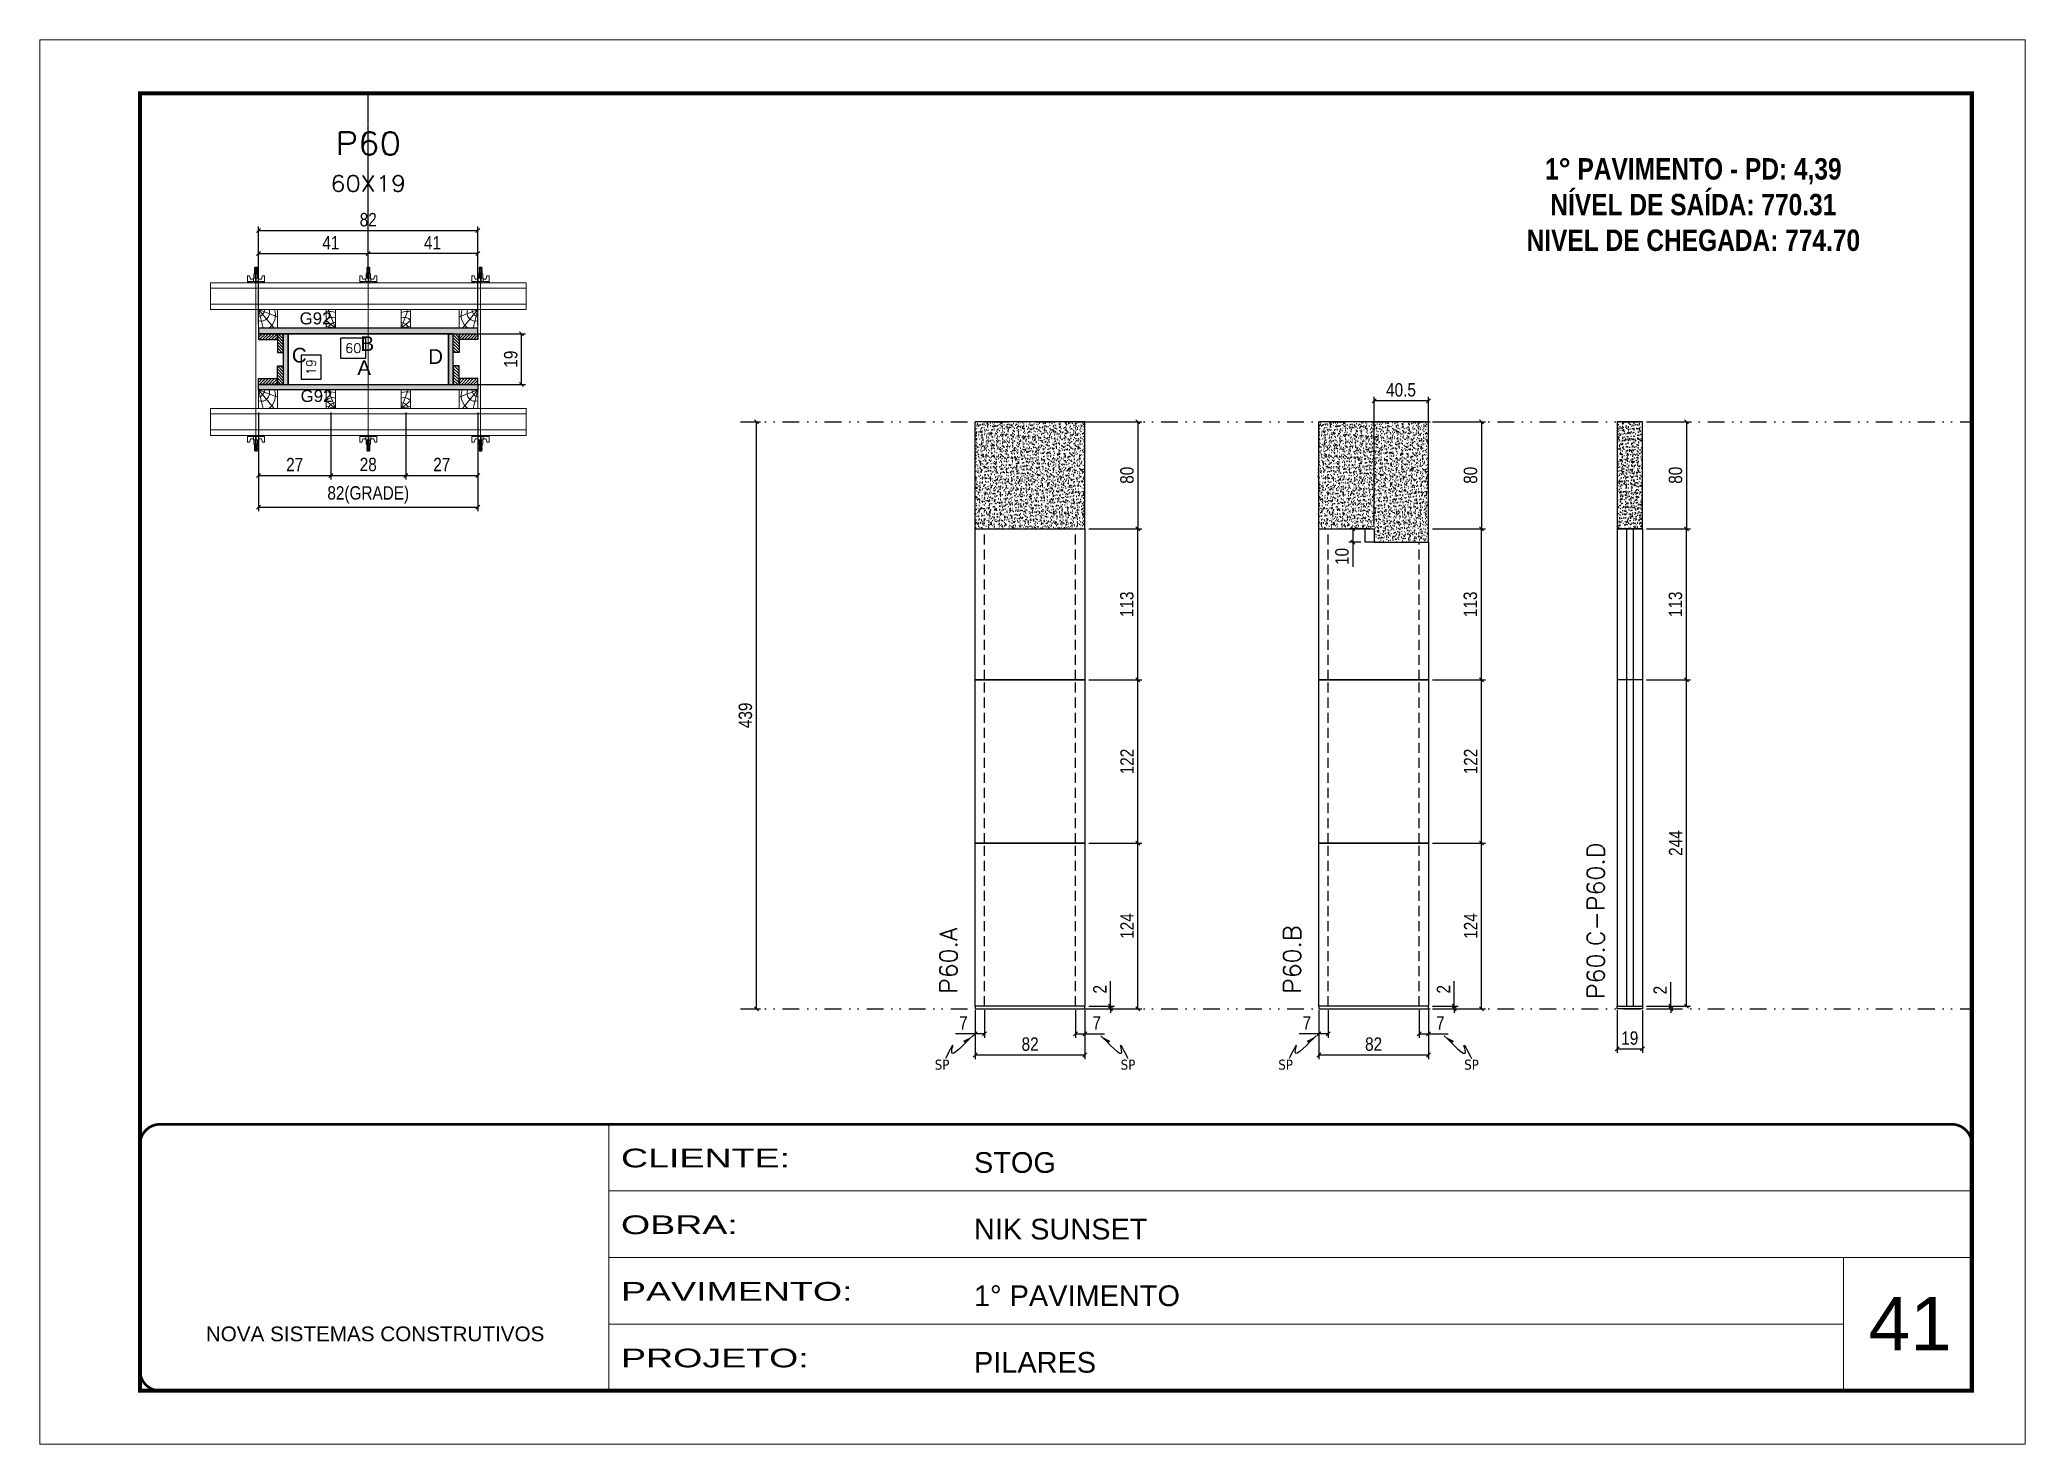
# Model space of a CAD drawing. Header units: millimetres. Extents: x 787 to 8287, y -592 to 17063.
# Drawn here: x 1425 to 2910, y -592 to 458 of the extents above; entities that cross this region are included whole.
import ezdxf
from ezdxf.enums import TextEntityAlignment as Align

# ---------------------------------------------------------------- set-up
doc = ezdxf.new("R2010")
doc.units = ezdxf.units.MM
for name, pattern in [('CONTINUO', [0]), ('DASHED', [0.75, 0.5, -0.25]), ('DIVIDE2', [0.625, 0.25, -0.125, 0, -0.125, 0, -0.125]), ('HIDDEN', [0.375, 0.25, -0.125])]:
    doc.linetypes.add(name, pattern=pattern)
for name, color, linetype, lineweight in [('CARIMBO', 255, 'Continuous', 9), ('Folhas', 255, 'Continuous', 9), ('Hachura', 251, 'Continuous', 9), ('Madeira', 126, 'Continuous', 18), ('Perfil Metálico', 224, 'Continuous', 18), ('SARRAFO DE PRESSAO', 251, 'DASHED', 9), ('Texto Seção', 7, 'Continuous', 15)]:
    doc.layers.add(name, color=color, linetype=linetype, lineweight=lineweight)
for name, color, linetype in [('CHAPA', 1, 'Continuous'), ('COTA', 241, 'Continuous'), ('Cota Seção (2x)', 241, 'Continuous'), ('MEIO_PONT', 93, 'Continuous'), ('NOMENCLATURA', 7, 'Continuous'), ('Nível', 160, 'Continuous'), ('Painéis', 200, 'Continuous'), ('SARR_2.2x7', 40, 'Continuous'), ('SARRAFO', 251, 'Continuous'), ('Sarrafo de Pressão', 42, 'HIDDEN'), ('texto', 7, 'Continuous'), ('Texto de Titulo', 7, 'Continuous'), ('Texto Qtd Sarr', 242, 'Continuous'), ('TEXTO_GERAL', 7, 'Continuous')]:
    doc.layers.add(name, color=color, linetype=linetype)
doc.styles.add('ARIAL', font='arial.ttf')
doc.styles.add('COTA TECNICA', font='techl___.ttf', dxfattribs={"height": 10})
doc.styles.add('COTA TECNICA 2X', font='techl___.ttf', dxfattribs={"height": 10})
doc.styles.add('COTA TECNICA-50', font='techl___.ttf', dxfattribs={"height": 10})
doc.styles.add('REGUA-120', font='ROMANS.shx', dxfattribs={"height": 15})
doc.styles.add('ROMANC', font='techb___.ttf', dxfattribs={"height": 2.5})
doc.styles.add('ROMANS', font='romans.shx')
doc.styles.add('SANSSERIF', font='sas_____.pfb')
doc.styles.get("Standard").update_dxf_attribs({"font": 'arial.ttf'})
doc.styles.add('Tecnologia', font='')
doc.styles.get('Tecnologia').set_extended_font_data('Forgotten Futurist')
doc.dimstyles.new('COTA PAINEL-50', dxfattribs={"dimtxt": 10, "dimasz": 3, "dimexe": 3, "dimexo": 3, "dimgap": 3, "dimtad": 1, "dimdec": 1, "dimzin": 12, "dimdsep": 46, "dimtxsty": 'COTA TECNICA-50', "dimblk1": 'OBLIQUE', "dimblk2": 'OBLIQUE', "dimsah": 1, "dimcen": 0.9, "dimclrd": 4, "dimclre": 4, "dimclrt": 240, "dimadec": 1, "dimazin": 3, "dimtfac": 1, "dimtdec": 1, "dimtmove": 0, "dimatfit": 3, "dimfxl": 0, "dimtolj": 1, "dimtzin": 12, "dimarcsym": 0})
doc.dimstyles.new('PAINEL', dxfattribs={"dimtxt": 10, "dimasz": 3, "dimexe": 3, "dimexo": 3, "dimgap": 3, "dimtad": 1, "dimdec": 1, "dimzin": 12, "dimdsep": 46, "dimtxsty": 'COTA TECNICA', "dimblk1": 'OBLIQUE', "dimblk2": 'OBLIQUE', "dimsah": 1, "dimcen": 0.9, "dimclrd": 4, "dimclre": 4, "dimclrt": 240, "dimadec": 1, "dimazin": 3, "dimtfac": 1, "dimtdec": 1, "dimtmove": 0, "dimatfit": 3, "dimfxl": 0, "dimtolj": 1, "dimtzin": 12, "dimarcsym": 0})
doc.dimstyles.new('SECAO PILAR', dxfattribs={"dimtxt": 10, "dimasz": 3, "dimexe": 3, "dimexo": 3, "dimgap": 3, "dimtad": 1, "dimdec": 1, "dimlfac": 0.5, "dimzin": 12, "dimdsep": 46, "dimtxsty": 'COTA TECNICA 2X', "dimblk1": 'OBLIQUE', "dimblk2": 'OBLIQUE', "dimsah": 1, "dimcen": 0.9, "dimclrd": 256, "dimclre": 256, "dimclrt": 256, "dimadec": 1, "dimazin": 3, "dimtfac": 1, "dimtdec": 1, "dimtmove": 0, "dimatfit": 3, "dimfxl": 0, "dimtolj": 1, "dimtzin": 12, "dimarcsym": 0})
doc.dimstyles.new('SECÇÃO 2', dxfattribs={"dimtxt": 7, "dimasz": 6, "dimexe": 0.18, "dimexo": 2, "dimgap": -4, "dimtad": 3, "dimdec": 1, "dimlfac": 0.5, "dimzin": 12, "dimdsep": 46, "dimtxsty": 'ROMANS', "dimblk": 'ARCHTICK', "dimcen": 0.09, "dimse1": 1, "dimse2": 1, "dimsd1": 1, "dimsd2": 1, "dimclrd": 180, "dimclre": 5, "dimclrt": 1, "dimadec": 0, "dimazin": 3, "dimtfac": 1, "dimtdec": 1, "dimtofl": 0, "dimtmove": 0, "dimatfit": 3, "dimldrblk": 'ARCHTICK', "dimfxl": 0, "dimtolj": 1, "dimtzin": 0, "dimarcsym": 0})
doc.dimstyles.get("Standard").update_dxf_attribs({"dimtxt": 0.18, "dimasz": 0.18, "dimexe": 0.18, "dimexo": 0.0625, "dimgap": 0.09, "dimtad": 0, "dimtih": 1, "dimtoh": 1, "dimdec": 4, "dimzin": 0, "dimdsep": 46, "dimtxsty": 'Standard', "dimcen": 0.09, "dimadec": 0, "dimazin": 0, "dimtfac": 1, "dimtdec": 4, "dimtofl": 0, "dimtmove": 0, "dimatfit": 3, "dimfxl": 0, "dimtolj": 1, "dimtzin": 0, "dimarcsym": 0})
pattern_1 = [(225, (-7749.7154, -22690.7715), (1.12253202, -1.12253202), [])]
pattern_2 = [(225, (-7534.7154, -22690.7715), (1.12253202, -1.12253202), [])]
pattern_3 = [(135, (-21156.5717, 9703.5885), (-1.12253202, -1.12253202), [])]
pattern_4 = [(135, (-21176.5717, 9703.5885), (-1.12253202, -1.12253202), [])]

msp = doc.modelspace()

# ---------------------------------------------------------------- texts
at = {"layer": 'CARIMBO', "style": 'ARIAL'}
msp.add_text('41', height=40, dxfattribs=at).set_placement((2793.36, -521.46))
at = {"layer": 'NOMENCLATURA', "color": 2, "insert": (2662.24, 396.53), "char_height": 16, "attachment_point": 2, "style": 'ROMANC'}
msp.add_mtext_dynamic_manual_height_columns('\\P1° PAVIMENTO - PD: 4,39\\PNÍVEL DE SAÍDA: 770.31\\PNIVEL DE CHEGADA: 774.70', width=328.3607, gutter_width=1, heights=[0], dxfattribs=at)
at = {"layer": 'texto', "color": 0, "char_height": 7.5, "attachment_point": 5}
for insert in [(2100.39, -307.88), (2239.41, -307.88), (2357.32, -307.88), (2496.34, -307.88)]:
    msp.add_mtext('{\\fTahoma|b0|i0|c0|p34;\\C4;SP}', dxfattribs=dict(at, insert=insert))
at = {"layer": 'Texto Seção', "char_height": 13, "width": 285.3299, "attachment_point": 7, "rotation": 90, "style": 'REGUA-120'}
for s, insert in [('\\pt52;P60.C-P60.D', (2595.77, -258.79)), ('P60.A', (2111.69, -254.95)), ('P60.B', (2368.63, -254.95))]:
    msp.add_mtext(s, dxfattribs=dict(at, insert=insert))
at = {"layer": 'TEXTO_GERAL', "color": 0, "linetype": 'Continuous', "style": 'SANSSERIF'}
for p in [(1619.88, 250.09), (1620.64, 192.07)]:
    msp.add_text('G92', height=9, dxfattribs=at).set_placement(p, align=Align.MIDDLE_LEFT)
at = {"layer": 'TEXTO_GERAL', "style": 'ARIAL'}
for s, p in [('C', (1619.63, 222.54)), ('B', (1670.5, 231.19)), ('D', (1721.58, 221.53)), ('A', (1668.15, 213.22))]:
    msp.add_text(s, height=11, dxfattribs=at).set_placement(p, align=Align.MIDDLE_CENTER)

# ---------------------------------------------------------------- blocks, each defined once
blk = doc.blocks.new('9999999999')
at = {"color": 30, "linetype": 'CONTINUO'}
for p, q in [((98564.6, 34230.2), (98564.6, 34429.4)), ((98564.6, 34379.6), (99584, 34379.6)), ((98564.6, 34329.8), (99488, 34329.8)), ((99584, 34329.8), (99488, 34329.8)), ((99488, 34329.8), (99488, 34230.2)), ((98564.6, 34280), (99488, 34280))]:
    blk.add_line(p, q, dxfattribs=at)
at = {"color": 30, "linetype": 'CONTINUO', "const_width": 2}
blk.add_lwpolyline([(99584, 34230.2), (99584, 34414.4, 0.414214), (99569, 34429.4), (98229, 34429.4, 0.414214), (98214, 34414.4), (98214, 34245.2, 0.414214), (98229, 34230.2), (99584, 34230.2)], format="xyb", dxfattribs=at)
at = {"layer": 'Folhas'}
blk.add_lwpolyline([(98139, 34190.2), (99624, 34190.2), (99624, 35240.2), (98139, 35240.2)], close=True, dxfattribs=at)
at = {"layer": 'Folhas', "color": 30, "const_width": 3}
blk.add_lwpolyline([(98214, 34230.2), (99584, 34230.2), (99584, 35200.2), (98214, 35200.2)], close=True, dxfattribs=at)
at = {"color": 7, "linetype": 'Continuous', "ltscale": 5, "style": 'ARIAL'}
for s, height, p in [('STOG', 15.48, (98837.7, 34393.1)), ('NIK SUNSET', 15.48, (98837.7, 34343.3)), ('1° PAVIMENTO', 15.483, (98837.7, 34293.5)), ('NOVA SISTEMAS CONSTRUTIVOS', 11.059, (98263.2, 34267.2)), ('PILARES', 15.48, (98837.7, 34243.7))]:
    blk.add_text(s, height=height, dxfattribs=at).set_placement(p)
at = {"layer": 'Folhas', "color": 7, "style": 'Tecnologia', "width": 1.5}
for s, p in [('CLIENTE:', (98573.7, 34397.2)), ('OBRA:', (98573.7, 34347.3)), ('PAVIMENTO:', (98573.7, 34297.5)), ('PROJETO:', (98573.7, 34247.7))]:
    blk.add_text(s, height=14, dxfattribs=at).set_placement(p)
blk = doc.blocks.new('titulo1')
at = {"layer": 'Defpoints', "color": 252, "linetype": 'HIDDEN', "ltscale": 2}
blk.add_line((0, 0), (0, 125), dxfattribs=at)
at = {"layer": 'Defpoints', "style": 'ROMANS', "oblique": 15}
blk.add_attdef('FOLHA', text='', height=10, dxfattribs=at).set_placement((0, 15.6), align=Align.MIDDLE_CENTER)
at = {"layer": 'Texto Qtd Sarr', "color": 3, "style": 'ROMANS', "oblique": 15}
for tag, height, p in [('TITULO', 17, (0, 71.4)), ('SEÇÃO', 12, (0, 41.5))]:
    blk.add_attdef(tag, text='', height=height, dxfattribs=at).set_placement(p, align=Align.MIDDLE_CENTER)
blk = doc.blocks.new('*D347')
at = {"layer": 'Cota Seção (2x)', "color": 180, "lineweight": -2}
for p, q in [((1669.5, 235.3), (1650.5, 235.3)), ((1650.5, 235.3), (1650.5, 220.3)), ((1669.5, 220.3), (1669.5, 235.3)), ((1650.5, 220.3), (1669.5, 220.3))]:
    blk.add_line(p, q, dxfattribs=at)
at = {"layer": 'Defpoints', "color": 0}
for p in [(1731.2, 216.3), (1611.2, 200.6), (1731.2, 200.6)]:
    blk.add_point(p, dxfattribs=at)
at = {"layer": 'Cota Seção (2x)', "color": 1, "insert": (1660, 227.8), "char_height": 7, "attachment_point": 5, "style": 'ROMANS'}
blk.add_mtext('\\A1;60', dxfattribs=at)
blk = doc.blocks.new('_ArchTick')
at = {"color": 0, "linetype": 'ByBlock', "const_width": 0.15}
blk.add_lwpolyline([(-0.5, -0.5), (0.5, 0.5)], dxfattribs=at)
blk = doc.blocks.new('*D348')
at = {"layer": 'Cota Seção (2x)', "color": 180, "lineweight": -2}
for p, q in [((1636, 222.6), (1621, 222.6)), ((1621, 222.6), (1621, 204.6)), ((1636, 204.6), (1636, 222.6)), ((1621, 204.6), (1636, 204.6))]:
    blk.add_line(p, q, dxfattribs=at)
at = {"layer": 'Defpoints', "color": 0}
for p in [(1611.2, 238.6), (1640, 238.6), (1611.2, 200.6)]:
    blk.add_point(p, dxfattribs=at)
at = {"layer": 'Cota Seção (2x)', "color": 1, "insert": (1628.5, 213.6), "char_height": 7, "attachment_point": 5, "rotation": 90, "style": 'ROMANS'}
blk.add_mtext('\\A1;19', dxfattribs=at)
blk = doc.blocks.new('_Oblique')
at = {"color": 0, "linetype": 'ByBlock', "lineweight": -2}
blk.add_line((-0.5, -0.5), (0.5, 0.5), dxfattribs=at)
blk = doc.blocks.new('*D1251')
at = {"layer": 'Cota Seção (2x)', "lineweight": -2}
for p, q in [((1737.8, 238.6), (1788.9, 238.6)), ((1785.9, 200.6), (1785.9, 238.6)), ((1737.8, 200.6), (1788.9, 200.6))]:
    blk.add_line(p, q, dxfattribs=at)
at = {"layer": 'Defpoints', "color": 0}
for p in [(1734.8, 238.6), (1785.9, 238.6), (1734.8, 200.6)]:
    blk.add_point(p, dxfattribs=at)
at = {"layer": 'Cota Seção (2x)', "lineweight": -2, "xscale": 3, "yscale": 3, "zscale": 3}
for p, rotation in [((1785.9, 238.6), 90), ((1785.9, 200.6), 270)]:
    blk.add_blockref('_Oblique', p, dxfattribs=dict(at, rotation=rotation))
at = {"layer": 'Cota Seção (2x)', "insert": (1777.8, 219.6), "char_height": 10, "attachment_point": 5, "rotation": 90, "style": 'COTA TECNICA 2X'}
blk.add_mtext('\\A1;19', dxfattribs=at)
blk = doc.blocks.new('*D315')
at = {"layer": 'Cota Seção (2x)', "lineweight": -2}
for p, q in [((1589.2, 179.6), (1589.2, 105.9)), ((1753.2, 179.6), (1753.2, 105.9)), ((1589.2, 108.9), (1753.2, 108.9))]:
    blk.add_line(p, q, dxfattribs=at)
at = {"layer": 'Defpoints', "color": 0}
for p in [(1589.2, 182.6), (1753.2, 182.6), (1753.2, 108.9)]:
    blk.add_point(p, dxfattribs=at)
at = {"layer": 'Cota Seção (2x)', "lineweight": -2, "xscale": 3, "yscale": 3, "zscale": 3, "rotation": 180}
blk.add_blockref('_Oblique', (1589.2, 108.9), dxfattribs=at)
at = {"layer": 'Cota Seção (2x)', "lineweight": -2, "xscale": 3, "yscale": 3, "zscale": 3}
blk.add_blockref('_Oblique', (1753.2, 108.9), dxfattribs=at)
at = {"layer": 'Cota Seção (2x)', "insert": (1671.2, 118.1), "char_height": 10, "attachment_point": 5, "style": 'COTA TECNICA 2X'}
blk.add_mtext('\\A1;82(GRADE)', dxfattribs=at)
blk = doc.blocks.new('*D316')
at = {"layer": 'Cota Seção (2x)', "lineweight": -2}
for p, q in [((1699.2, 179.6), (1699.2, 129.7)), ((1753.2, 179.6), (1753.2, 129.7)), ((1699.2, 132.7), (1753.2, 132.7))]:
    blk.add_line(p, q, dxfattribs=at)
at = {"layer": 'Defpoints', "color": 0}
for p in [(1699.2, 182.6), (1753.2, 182.6), (1753.2, 132.7)]:
    blk.add_point(p, dxfattribs=at)
at = {"layer": 'Cota Seção (2x)', "lineweight": -2, "xscale": 3, "yscale": 3, "zscale": 3, "rotation": 180}
blk.add_blockref('_Oblique', (1699.2, 132.7), dxfattribs=at)
at = {"layer": 'Cota Seção (2x)', "lineweight": -2, "xscale": 3, "yscale": 3, "zscale": 3}
blk.add_blockref('_Oblique', (1753.2, 132.7), dxfattribs=at)
at = {"layer": 'Cota Seção (2x)', "insert": (1726.2, 140.8), "char_height": 10, "attachment_point": 5, "style": 'COTA TECNICA 2X'}
blk.add_mtext('\\A1;27', dxfattribs=at)
blk = doc.blocks.new('*D317')
at = {"layer": 'Cota Seção (2x)', "lineweight": -2}
for p, q in [((1589.2, 179.6), (1589.2, 129.7)), ((1643.2, 179.6), (1643.2, 129.7)), ((1589.2, 132.7), (1643.2, 132.7))]:
    blk.add_line(p, q, dxfattribs=at)
at = {"layer": 'Defpoints', "color": 0}
for p in [(1589.2, 182.6), (1643.2, 182.6), (1643.2, 132.7)]:
    blk.add_point(p, dxfattribs=at)
at = {"layer": 'Cota Seção (2x)', "lineweight": -2, "xscale": 3, "yscale": 3, "zscale": 3, "rotation": 180}
blk.add_blockref('_Oblique', (1589.2, 132.7), dxfattribs=at)
at = {"layer": 'Cota Seção (2x)', "lineweight": -2, "xscale": 3, "yscale": 3, "zscale": 3}
blk.add_blockref('_Oblique', (1643.2, 132.7), dxfattribs=at)
at = {"layer": 'Cota Seção (2x)', "insert": (1616.2, 140.8), "char_height": 10, "attachment_point": 5, "style": 'COTA TECNICA 2X'}
blk.add_mtext('\\A1;27', dxfattribs=at)
blk = doc.blocks.new('*D318')
at = {"layer": 'Cota Seção (2x)', "lineweight": -2}
for p, q in [((1643.2, 179.6), (1643.2, 129.7)), ((1699.2, 179.6), (1699.2, 129.7)), ((1643.2, 132.7), (1699.2, 132.7))]:
    blk.add_line(p, q, dxfattribs=at)
at = {"layer": 'Defpoints', "color": 0}
for p in [(1643.2, 182.6), (1699.2, 182.6), (1699.2, 132.7)]:
    blk.add_point(p, dxfattribs=at)
at = {"layer": 'Cota Seção (2x)', "lineweight": -2, "xscale": 3, "yscale": 3, "zscale": 3, "rotation": 180}
blk.add_blockref('_Oblique', (1643.2, 132.7), dxfattribs=at)
at = {"layer": 'Cota Seção (2x)', "lineweight": -2, "xscale": 3, "yscale": 3, "zscale": 3}
blk.add_blockref('_Oblique', (1699.2, 132.7), dxfattribs=at)
at = {"layer": 'Cota Seção (2x)', "insert": (1671.2, 140.8), "char_height": 10, "attachment_point": 5, "style": 'COTA TECNICA 2X'}
blk.add_mtext('\\A1;28', dxfattribs=at)
blk = doc.blocks.new('*D319')
at = {"layer": 'Cota Seção (2x)', "lineweight": -2}
for p, q in [((1589.2, 245.6), (1589.2, 318.7)), ((1589.2, 315.7), (1753.2, 315.7)), ((1753.2, 245.6), (1753.2, 318.7))]:
    blk.add_line(p, q, dxfattribs=at)
at = {"layer": 'Defpoints', "color": 0}
for p in [(1753.2, 315.7), (1589.2, 242.6), (1753.2, 242.6)]:
    blk.add_point(p, dxfattribs=at)
at = {"layer": 'Cota Seção (2x)', "lineweight": -2, "xscale": 3, "yscale": 3, "zscale": 3, "rotation": 180}
blk.add_blockref('_Oblique', (1589.2, 315.7), dxfattribs=at)
at = {"layer": 'Cota Seção (2x)', "lineweight": -2, "xscale": 3, "yscale": 3, "zscale": 3}
blk.add_blockref('_Oblique', (1753.2, 315.7), dxfattribs=at)
at = {"layer": 'Cota Seção (2x)', "insert": (1671.2, 323.8), "char_height": 10, "attachment_point": 5, "style": 'COTA TECNICA 2X'}
blk.add_mtext('\\A1;82', dxfattribs=at)
blk = doc.blocks.new('*D320')
at = {"layer": 'Cota Seção (2x)', "lineweight": -2}
for p, q in [((1589.2, 279.6), (1589.2, 301.5)), ((1589.2, 298.5), (1671.2, 298.5)), ((1671.2, 279.6), (1671.2, 301.5))]:
    blk.add_line(p, q, dxfattribs=at)
at = {"layer": 'Defpoints', "color": 0}
for p in [(1671.2, 298.5), (1589.2, 276.6), (1671.2, 276.6)]:
    blk.add_point(p, dxfattribs=at)
at = {"layer": 'Cota Seção (2x)', "lineweight": -2, "xscale": 3, "yscale": 3, "zscale": 3, "rotation": 180}
blk.add_blockref('_Oblique', (1589.2, 298.5), dxfattribs=at)
at = {"layer": 'Cota Seção (2x)', "lineweight": -2, "xscale": 3, "yscale": 3, "zscale": 3}
blk.add_blockref('_Oblique', (1671.2, 298.5), dxfattribs=at)
at = {"layer": 'Cota Seção (2x)', "insert": (1643.2, 306.6), "char_height": 10, "attachment_point": 5, "style": 'COTA TECNICA 2X'}
blk.add_mtext('\\A1;41', dxfattribs=at)
blk = doc.blocks.new('*D321')
at = {"layer": 'Cota Seção (2x)', "lineweight": -2}
for p, q in [((1671.2, 279.6), (1671.2, 301.5)), ((1753.2, 298.5), (1671.2, 298.5)), ((1753.2, 279.6), (1753.2, 301.5))]:
    blk.add_line(p, q, dxfattribs=at)
at = {"layer": 'Defpoints', "color": 0}
for p in [(1671.2, 298.5), (1671.2, 276.6), (1753.2, 276.6)]:
    blk.add_point(p, dxfattribs=at)
at = {"layer": 'Cota Seção (2x)', "lineweight": -2, "xscale": 3, "yscale": 3, "zscale": 3, "rotation": 180}
blk.add_blockref('_Oblique', (1671.2, 298.5), dxfattribs=at)
at = {"layer": 'Cota Seção (2x)', "lineweight": -2, "xscale": 3, "yscale": 3, "zscale": 3}
blk.add_blockref('_Oblique', (1753.2, 298.5), dxfattribs=at)
at = {"layer": 'Cota Seção (2x)', "insert": (1719.2, 306.6), "char_height": 10, "attachment_point": 5, "style": 'COTA TECNICA 2X'}
blk.add_mtext('\\A1;41', dxfattribs=at)
blk = doc.blocks.new('C')
at = {"layer": 'Hachura', "color": 0}
for p, q in [((0, 3.22), (0, -3.22)), ((0.45, 3.22), (0, 3.22)), ((0.46, 3.16), (0, 3.16)), ((0.46, 3.05), (0, 3.05)), ((0.46, 2.88), (0, 2.88)), ((0, 2.75), (0, -1.16)), ((0.46, 2.65), (0, 2.65)), ((0.46, 2.23), (0, 2.23)), ((0.46, 1.51), (0, 1.51)), ((0.39, 0.49), (0.17, 0.49)), ((0.45, -3.23), (0.45, 3.22)), ((0.45, 3.22), (2.58, 3.22)), ((1.74, 0.97), (0.45, 0.97)), ((1.45, 0.1), (0.45, 0.1)), ((1.35, 1.94), (1.35, 0.96)), ((2.58, 2.39), (1.47, 2.09)), ((1.74, -0.97), (1.74, 0.97)), ((1.74, 0.97), (1.74, 0.84)), ((1.74, 0.97), (1.74, 0.84)), ((1.74, 0.84), (3.35, 0.84)), ((3.35, 0.45), (1.74, 0.45)), ((2.58, 3.22), (2.58, 2.39)), ((3.32, 0.84), (3.32, -0.84)), ((3.35, 0.84), (3.35, -0.84)), ((3.68, 0.45), (3.35, 0.45)), ((3.84, -0.52), (3.35, 0.45)), ((3.35, 0.06), (3.67, -0.57)), ((3.68, 0.45), (4.16, -0.52)), ((3.72, 0.5), (4.25, -0.57)), ((4.37, -0.55), (3.83, 0.53)), ((4.15, 0.45), (3.93, 0.45)), ((4.42, -0.52), (3.93, 0.45)), ((4.15, 0.45), (4.26, 0.45)), ((4.26, 0.45), (4.74, -0.52)), ((4.3, 0.5), (4.83, -0.57)), ((4.95, -0.55), (4.41, 0.53)), ((4.51, 0.45), (4.84, 0.45)), ((5, -0.52), (4.51, 0.45)), ((4.84, 0.45), (5.32, -0.52)), ((4.88, 0.5), (5.41, -0.57)), ((5.53, -0.55), (4.99, 0.53)), ((5.58, -0.52), (5.09, 0.45)), ((5.42, 0.45), (5.09, 0.45)), ((5.58, -0.52), (5.09, 0.45)), ((5.42, 0.45), (5.74, -0.19)), ((5.46, 0.5), (5.74, -0.07)), ((5.74, 0.19), (5.57, 0.53)), ((5.74, 0.32), (5.68, 0.45)), ((5.68, 0.45), (5.74, 0.45)), ((5.74, 0.45), (5.9, 0.29)), ((5.74, 0.45), (5.74, -0.52)), ((5.9, -0.36), (5.9, 0.29)), ((0.45, 0), (0, 0)), ((0.46, -1.52), (0, -1.52)), ((0.46, -2.23), (0, -2.23)), ((0.46, -2.65), (0, -2.65)), ((0.46, -2.88), (0, -2.88)), ((0.46, -3.05), (0, -3.05)), ((0.46, -3.16), (0, -3.16)), ((0, -3.22), (2.57, -3.22)), ((0.08, -0.48), (0.29, -0.48)), ((0.29, -0.48), (0.4, -0.48)), ((0.45, 0), (0.45, -0.97)), ((0.45, -0.16), (1.45, -0.16)), ((0.45, -0.65), (0.45, -0.32)), ((0.45, -3.23), (0.45, -0.65)), ((0.45, -0.97), (1.74, -0.97)), ((1.35, -1.94), (1.35, -0.97)), ((2.58, -2.39), (1.47, -2.1)), ((3.35, -0.32), (1.74, -0.32)), ((3.35, -0.84), (1.74, -0.84)), ((2.58, -3.23), (2.58, -2.39)), ((3.35, -0.07), (3.58, -0.52)), ((3.35, -0.52), (3.58, -0.52)), ((3.84, -0.52), (4.16, -0.52)), ((4.42, -0.52), (4.74, -0.52)), ((4.63, -0.52), (4.74, -0.52)), ((5, -0.52), (5.32, -0.52)), ((5.58, -0.52), (5.74, -0.52)), ((5.74, -0.52), (5.9, -0.36)), ((5.74, -0.52), (5.74, -0.52))]:
    blk.add_line(p, q, dxfattribs=at)
for centre, radius, start, end in [((1.52, 1.94), 0.161, 104.74356, 180), ((1.44, -0.03), 0.129, 272.69497, 87.30503), ((3.81, 0.39), 0.143, 25.56881, 154.43119), ((4.39, 0.39), 0.143, 25.56881, 154.43119), ((4.97, 0.39), 0.143, 25.56881, 154.43119), ((5.55, 0.39), 0.143, 25.56881, 154.43119), ((0.17, -0.37), 0.174, 221.74404, 317.85924), ((1.52, -1.94), 0.161, 180, 255.25644), ((3.71, -0.4), 0.174, 222.14076, 318.25596), ((4.29, -0.4), 0.174, 222.14076, 318.25596), ((4.87, -0.4), 0.174, 222.14076, 318.25596), ((5.45, -0.4), 0.174, 222.14076, 318.25596), ((5.61, -0.4), 0.174, 317.85924, 318.25596)]:
    blk.add_arc(centre, radius, start, end, dxfattribs=at)
blk = doc.blocks.new('PONTALETE')
at = {"layer": 'Madeira'}
for q in [(2.71, 7), (7, 5.76), (7, 1.74)]:
    blk.add_line((0, 0), q, dxfattribs=at)
blk.add_lwpolyline([(0, 0), (7, 0), (7, 7), (0, 7)], close=True, dxfattribs=at)
for centre, radius, start, end in [((2.04, 0.06), 6.23, 37.28179, 109.09128), ((1.09, 0.9), 3.19, 343.60304, 109.98471), ((-0.21, -0.78), 3.09, 14.63219, 86.0383)]:
    blk.add_arc(centre, radius, start, end, dxfattribs=at)
blk = doc.blocks.new('MEIO PONTALETE')
at = {"layer": 'Madeira'}
for q in [(2.71, 7), (3.5, 2.88), (3.5, 0.87)]:
    blk.add_line((0, 0), q, dxfattribs=at)
blk.add_lwpolyline([(0, 0), (3.5, 0), (3.5, 7), (0, 7)], close=True, dxfattribs=at)
for centre, radius, start, end in [((2.04, 0.06), 6.23, 76.44987, 109.09128), ((1.09, 0.9), 3.19, 40.90626, 109.98471), ((-0.21, -0.78), 3.09, 14.63219, 86.0383)]:
    blk.add_arc(centre, radius, start, end, dxfattribs=at)
blk = doc.blocks.new('*D1399')
at = {"layer": 'COTA', "color": 4, "lineweight": -2}
for p, q in [((1952.7, 172.8), (1964.5, 172.8)), ((1961.5, -266.2), (1961.5, 172.8)), ((1952.7, -266.2), (1964.5, -266.2))]:
    blk.add_line(p, q, dxfattribs=at)
at = {"layer": 'Defpoints', "color": 0}
for p in [(1949.7, 172.8), (1961.5, 172.8), (1949.7, -266.2)]:
    blk.add_point(p, dxfattribs=at)
at = {"layer": 'COTA', "color": 4, "lineweight": -2, "xscale": 3, "yscale": 3, "zscale": 3}
for p, rotation in [((1961.5, 172.8), 90), ((1961.5, -266.2), 270)]:
    blk.add_blockref('_Oblique', p, dxfattribs=dict(at, rotation=rotation))
at = {"layer": 'COTA', "color": 240, "insert": (1953.3, -46.7), "char_height": 10, "attachment_point": 5, "rotation": 90, "style": 'COTA TECNICA-50'}
blk.add_mtext('\\A1;439', dxfattribs=at)
blk = doc.blocks.new('*D927')
at = {"layer": 'COTA', "color": 4, "lineweight": -2}
for p, q in [((2125.2, -267.2), (2125.2, -303.6)), ((2207.2, -267.2), (2207.2, -303.6)), ((2207.2, -300.6), (2125.2, -300.6))]:
    blk.add_line(p, q, dxfattribs=at)
at = {"layer": 'Defpoints', "color": 0}
for p in [(2125.2, -264.2), (2207.2, -264.2), (2125.2, -300.6)]:
    blk.add_point(p, dxfattribs=at)
at = {"layer": 'COTA', "color": 4, "lineweight": -2, "xscale": 3, "yscale": 3, "zscale": 3, "rotation": 180}
blk.add_blockref('_Oblique', (2125.2, -300.6), dxfattribs=at)
at = {"layer": 'COTA', "color": 4, "lineweight": -2, "xscale": 3, "yscale": 3, "zscale": 3}
blk.add_blockref('_Oblique', (2207.2, -300.6), dxfattribs=at)
at = {"layer": 'COTA', "color": 240, "insert": (2166.2, -292.5), "char_height": 10, "attachment_point": 5, "style": 'COTA TECNICA'}
blk.add_mtext('\\A1;82', dxfattribs=at)
blk = doc.blocks.new('*D928')
at = {"layer": 'COTA', "color": 4, "lineweight": -2}
for p, q in [((2200.2, -267.2), (2200.2, -287.7)), ((2207.2, -269.2), (2207.2, -287.7)), ((2200.2, -284.7), (2207.2, -284.7)), ((2207.2, -284.7), (2221.9, -284.7))]:
    blk.add_line(p, q, dxfattribs=at)
at = {"layer": 'Defpoints', "color": 0}
for p in [(2200.2, -264.2), (2207.2, -266.2), (2207.2, -284.7)]:
    blk.add_point(p, dxfattribs=at)
at = {"layer": 'COTA', "color": 4, "lineweight": -2, "xscale": 3, "yscale": 3, "zscale": 3, "rotation": 180}
blk.add_blockref('_Oblique', (2200.2, -284.7), dxfattribs=at)
at = {"layer": 'COTA', "color": 4, "lineweight": -2, "xscale": 3, "yscale": 3, "zscale": 3}
blk.add_blockref('_Oblique', (2207.2, -284.7), dxfattribs=at)
at = {"layer": 'COTA', "color": 240, "insert": (2216, -276.6), "char_height": 10, "attachment_point": 5, "style": 'COTA TECNICA-50'}
blk.add_mtext('\\A1;7', dxfattribs=at)
blk = doc.blocks.new('*D929')
at = {"layer": 'COTA', "color": 4, "lineweight": -2}
for p, q in [((2132.2, -267.2), (2132.2, -287.7)), ((2125.2, -269.2), (2125.2, -287.7)), ((2125.2, -284.7), (2110.4, -284.7)), ((2132.2, -284.7), (2125.2, -284.7))]:
    blk.add_line(p, q, dxfattribs=at)
at = {"layer": 'Defpoints', "color": 0}
for p in [(2125.2, -266.2), (2132.2, -264.2), (2125.2, -284.7)]:
    blk.add_point(p, dxfattribs=at)
at = {"layer": 'COTA', "color": 4, "lineweight": -2, "xscale": 3, "yscale": 3, "zscale": 3, "rotation": 180}
blk.add_blockref('_Oblique', (2125.2, -284.7), dxfattribs=at)
at = {"layer": 'COTA', "color": 4, "lineweight": -2, "xscale": 3, "yscale": 3, "zscale": 3}
blk.add_blockref('_Oblique', (2132.2, -284.7), dxfattribs=at)
at = {"layer": 'COTA', "color": 240, "insert": (2116.3, -276.6), "char_height": 10, "attachment_point": 5, "style": 'COTA TECNICA-50'}
blk.add_mtext('\\A1;7', dxfattribs=at)
blk = doc.blocks.new('*D930')
at = {"layer": 'COTA', "color": 4, "linetype": 'ByBlock', "lineweight": -2}
for p, q in [((2210.2, -142.2), (2249.8, -142.2)), ((2246.8, -266.2), (2246.8, -142.2)), ((2210.2, -266.2), (2249.8, -266.2))]:
    blk.add_line(p, q, dxfattribs=at)
at = {"layer": 'Defpoints', "color": 0, "linetype": 'ByBlock'}
for p in [(2207.2, -142.2), (2246.8, -142.2), (2207.2, -266.2)]:
    blk.add_point(p, dxfattribs=at)
at = {"layer": 'COTA', "color": 4, "linetype": 'ByBlock', "lineweight": -2, "xscale": 3, "yscale": 3, "zscale": 3}
for p, rotation in [((2246.8, -142.2), 90), ((2246.8, -266.2), 270)]:
    blk.add_blockref('_Oblique', p, dxfattribs=dict(at, rotation=rotation))
at = {"layer": 'COTA', "color": 240, "linetype": 'ByBlock', "insert": (2238.7, -204.2), "char_height": 10, "attachment_point": 5, "rotation": 90, "style": 'COTA TECNICA'}
blk.add_mtext('\\A1;124', dxfattribs=at)
blk = doc.blocks.new('*D931')
at = {"layer": 'COTA', "color": 4, "lineweight": -2}
for p, q in [((2226.4, -264.2), (2226.4, -245.4)), ((2210.2, -264.2), (2229.4, -264.2)), ((2210.2, -266.2), (2229.4, -266.2)), ((2226.4, -266.2), (2226.4, -264.2)), ((2226.4, -266.2), (2226.4, -269.2))]:
    blk.add_line(p, q, dxfattribs=at)
at = {"layer": 'Defpoints', "color": 0}
for p in [(2207.2, -264.2), (2207.2, -266.2), (2226.4, -266.2)]:
    blk.add_point(p, dxfattribs=at)
at = {"layer": 'COTA', "color": 4, "lineweight": -2, "xscale": 3, "yscale": 3, "zscale": 3}
for p, rotation in [((2226.4, -264.2), 270), ((2226.4, -266.2), 90)]:
    blk.add_blockref('_Oblique', p, dxfattribs=dict(at, rotation=rotation))
at = {"layer": 'COTA', "color": 240, "insert": (2218.4, -251.5), "char_height": 10, "attachment_point": 5, "rotation": 90, "style": 'COTA TECNICA-50'}
blk.add_mtext('\\A1;2', dxfattribs=at)
blk = doc.blocks.new('*D932')
at = {"layer": 'COTA', "color": 4, "linetype": 'ByBlock', "lineweight": -2}
for p, q in [((2210.2, -142.2), (2249.8, -142.2)), ((2246.8, -266.2), (2246.8, -142.2)), ((2210.2, -266.2), (2249.8, -266.2))]:
    blk.add_line(p, q, dxfattribs=at)
at = {"layer": 'Defpoints', "color": 0, "linetype": 'ByBlock'}
for p in [(2207.2, -142.2), (2246.8, -142.2), (2207.2, -266.2)]:
    blk.add_point(p, dxfattribs=at)
at = {"layer": 'COTA', "color": 4, "linetype": 'ByBlock', "lineweight": -2, "xscale": 3, "yscale": 3, "zscale": 3}
for p, rotation in [((2246.8, -142.2), 90), ((2246.8, -266.2), 270)]:
    blk.add_blockref('_Oblique', p, dxfattribs=dict(at, rotation=rotation))
at = {"layer": 'COTA', "color": 240, "linetype": 'ByBlock', "insert": (2238.7, -204.2), "char_height": 10, "attachment_point": 5, "rotation": 90, "style": 'COTA TECNICA'}
blk.add_mtext('\\A1;124', dxfattribs=at)
blk = doc.blocks.new('*D933')
at = {"layer": 'COTA', "color": 4, "lineweight": -2}
for p, q in [((2210.2, 92.8), (2249.8, 92.8)), ((2246.8, -20.2), (2246.8, 92.8)), ((2210.2, -20.2), (2249.8, -20.2))]:
    blk.add_line(p, q, dxfattribs=at)
at = {"layer": 'Defpoints', "color": 0}
for p in [(2207.2, 92.8), (2246.8, 92.8), (2207.2, -20.2)]:
    blk.add_point(p, dxfattribs=at)
at = {"layer": 'COTA', "color": 4, "lineweight": -2, "xscale": 3, "yscale": 3, "zscale": 3}
for p, rotation in [((2246.8, 92.8), 90), ((2246.8, -20.2), 270)]:
    blk.add_blockref('_Oblique', p, dxfattribs=dict(at, rotation=rotation))
at = {"layer": 'COTA', "color": 240, "insert": (2238.6, 36.3), "char_height": 10, "attachment_point": 5, "rotation": 90, "style": 'COTA TECNICA-50'}
blk.add_mtext('\\A1;113', dxfattribs=at)
blk = doc.blocks.new('*D934')
at = {"layer": 'COTA', "color": 4, "lineweight": -2}
for p, q in [((2210.2, 172.8), (2249.8, 172.8)), ((2246.8, 172.8), (2246.8, 92.8)), ((2210.2, 92.8), (2249.8, 92.8))]:
    blk.add_line(p, q, dxfattribs=at)
at = {"layer": 'Defpoints', "color": 0}
for p in [(2207.2, 172.8), (2207.2, 92.8), (2246.8, 92.8)]:
    blk.add_point(p, dxfattribs=at)
at = {"layer": 'COTA', "color": 4, "lineweight": -2, "xscale": 3, "yscale": 3, "zscale": 3}
for p, rotation in [((2246.8, 172.8), 90), ((2246.8, 92.8), 270)]:
    blk.add_blockref('_Oblique', p, dxfattribs=dict(at, rotation=rotation))
at = {"layer": 'COTA', "color": 240, "insert": (2238.7, 132.8), "char_height": 10, "attachment_point": 5, "rotation": 90, "style": 'COTA TECNICA-50'}
blk.add_mtext('\\A1;80', dxfattribs=at)
blk = doc.blocks.new('*D935')
at = {"layer": 'COTA', "color": 4, "lineweight": -2}
for p, q in [((2605.2, -267.2), (2605.2, -299.1)), ((2624.2, -267.2), (2624.2, -299.1)), ((2605.2, -296.1), (2624.2, -296.1))]:
    blk.add_line(p, q, dxfattribs=at)
at = {"layer": 'Defpoints', "color": 0}
for p in [(2605.2, -264.2), (2624.2, -264.2), (2624.2, -296.1)]:
    blk.add_point(p, dxfattribs=at)
at = {"layer": 'COTA', "color": 4, "lineweight": -2, "xscale": 3, "yscale": 3, "zscale": 3, "rotation": 180}
blk.add_blockref('_Oblique', (2605.2, -296.1), dxfattribs=at)
at = {"layer": 'COTA', "color": 4, "lineweight": -2, "xscale": 3, "yscale": 3, "zscale": 3}
blk.add_blockref('_Oblique', (2624.2, -296.1), dxfattribs=at)
at = {"layer": 'COTA', "color": 240, "insert": (2614.7, -288), "char_height": 10, "attachment_point": 5, "style": 'COTA TECNICA'}
blk.add_mtext('\\A1;19', dxfattribs=at)
blk = doc.blocks.new('*D936')
at = {"layer": 'COTA', "color": 4, "lineweight": -2}
for p, q in [((2645.4, -264.2), (2645.4, -246.1)), ((2627.2, -264.2), (2648.4, -264.2)), ((2627.2, -266.2), (2648.4, -266.2)), ((2645.4, -266.2), (2645.4, -264.2)), ((2645.4, -266.2), (2645.4, -269.2))]:
    blk.add_line(p, q, dxfattribs=at)
at = {"layer": 'Defpoints', "color": 0}
for p in [(2624.2, -264.2), (2624.2, -266.2), (2645.4, -264.2)]:
    blk.add_point(p, dxfattribs=at)
at = {"layer": 'COTA', "color": 4, "lineweight": -2, "xscale": 3, "yscale": 3, "zscale": 3}
for p, rotation in [((2645.4, -264.2), 270), ((2645.4, -266.2), 90)]:
    blk.add_blockref('_Oblique', p, dxfattribs=dict(at, rotation=rotation))
at = {"layer": 'COTA', "color": 240, "insert": (2637.4, -252.1), "char_height": 10, "attachment_point": 5, "rotation": 90, "style": 'COTA TECNICA-50'}
blk.add_mtext('\\A1;2', dxfattribs=at)
blk = doc.blocks.new('*D1400')
at = {"layer": 'COTA', "color": 4, "linetype": 'ByBlock', "lineweight": -2}
for p, q in [((2627.2, 172.8), (2660.1, 172.8)), ((2657.1, 172.8), (2657.1, 92.8)), ((2627.2, 92.8), (2660.1, 92.8))]:
    blk.add_line(p, q, dxfattribs=at)
at = {"layer": 'Defpoints', "color": 0, "linetype": 'ByBlock'}
for p in [(2624.2, 172.8), (2624.2, 92.8), (2657.1, 92.8)]:
    blk.add_point(p, dxfattribs=at)
at = {"layer": 'COTA', "color": 4, "linetype": 'ByBlock', "lineweight": -2, "xscale": 3, "yscale": 3, "zscale": 3}
for p, rotation in [((2657.1, 172.8), 90), ((2657.1, 92.8), 270)]:
    blk.add_blockref('_Oblique', p, dxfattribs=dict(at, rotation=rotation))
at = {"layer": 'COTA', "color": 240, "linetype": 'ByBlock', "insert": (2648.9, 132.8), "char_height": 10, "attachment_point": 5, "rotation": 90, "style": 'COTA TECNICA'}
blk.add_mtext('\\A1;80', dxfattribs=at)
blk = doc.blocks.new('*D1401')
at = {"layer": 'COTA', "color": 4, "lineweight": -2}
for p, q in [((2627.2, 92.8), (2660.1, 92.8)), ((2657.1, -20.2), (2657.1, 92.8)), ((2627.2, -20.2), (2660.1, -20.2))]:
    blk.add_line(p, q, dxfattribs=at)
at = {"layer": 'Defpoints', "color": 0}
for p in [(2624.2, 92.8), (2657.1, 92.8), (2624.2, -20.2)]:
    blk.add_point(p, dxfattribs=at)
at = {"layer": 'COTA', "color": 4, "lineweight": -2, "xscale": 3, "yscale": 3, "zscale": 3}
for p, rotation in [((2657.1, 92.8), 90), ((2657.1, -20.2), 270)]:
    blk.add_blockref('_Oblique', p, dxfattribs=dict(at, rotation=rotation))
at = {"layer": 'COTA', "color": 240, "insert": (2648.9, 36.3), "char_height": 10, "attachment_point": 5, "rotation": 90, "style": 'COTA TECNICA-50'}
blk.add_mtext('\\A1;113', dxfattribs=at)
blk = doc.blocks.new('*D937')
at = {"layer": 'COTA', "color": 4, "lineweight": -2}
for p, q in [((2210.2, -20.2), (2249.8, -20.2)), ((2246.8, -142.2), (2246.8, -20.2)), ((2210.2, -142.2), (2249.8, -142.2))]:
    blk.add_line(p, q, dxfattribs=at)
at = {"layer": 'Defpoints', "color": 0}
for p in [(2207.2, -20.2), (2246.8, -20.2), (2207.2, -142.2)]:
    blk.add_point(p, dxfattribs=at)
at = {"layer": 'COTA', "color": 4, "lineweight": -2, "xscale": 3, "yscale": 3, "zscale": 3}
for p, rotation in [((2246.8, -20.2), 90), ((2246.8, -142.2), 270)]:
    blk.add_blockref('_Oblique', p, dxfattribs=dict(at, rotation=rotation))
at = {"layer": 'COTA', "color": 240, "insert": (2238.7, -81.2), "char_height": 10, "attachment_point": 5, "rotation": 90, "style": 'COTA TECNICA-50'}
blk.add_mtext('\\A1;122', dxfattribs=at)
blk = doc.blocks.new('*D1402')
at = {"layer": 'COTA', "color": 4, "lineweight": -2}
for p, q in [((2627.2, -20.2), (2660.1, -20.2)), ((2657.1, -264.2), (2657.1, -20.2)), ((2627.2, -264.2), (2660.1, -264.2))]:
    blk.add_line(p, q, dxfattribs=at)
at = {"layer": 'Defpoints', "color": 0}
for p in [(2624.2, -20.2), (2657.1, -20.2), (2624.2, -264.2)]:
    blk.add_point(p, dxfattribs=at)
at = {"layer": 'COTA', "color": 4, "lineweight": -2, "xscale": 3, "yscale": 3, "zscale": 3}
for p, rotation in [((2657.1, -20.2), 90), ((2657.1, -264.2), 270)]:
    blk.add_blockref('_Oblique', p, dxfattribs=dict(at, rotation=rotation))
at = {"layer": 'COTA', "color": 240, "insert": (2649, -142.2), "char_height": 10, "attachment_point": 5, "rotation": 90, "style": 'COTA TECNICA'}
blk.add_mtext('\\A1;244', dxfattribs=at)
blk = doc.blocks.new('*D1647')
at = {"layer": 'COTA', "color": 4, "lineweight": -2}
for p, q in [((2382.1, -267.2), (2382.1, -303.6)), ((2464.1, -267.2), (2464.1, -303.6)), ((2464.1, -300.6), (2382.1, -300.6))]:
    blk.add_line(p, q, dxfattribs=at)
at = {"layer": 'Defpoints', "color": 0}
for p in [(2382.1, -264.2), (2464.1, -264.2), (2382.1, -300.6)]:
    blk.add_point(p, dxfattribs=at)
at = {"layer": 'COTA', "color": 4, "lineweight": -2, "xscale": 3, "yscale": 3, "zscale": 3, "rotation": 180}
blk.add_blockref('_Oblique', (2382.1, -300.6), dxfattribs=at)
at = {"layer": 'COTA', "color": 4, "lineweight": -2, "xscale": 3, "yscale": 3, "zscale": 3}
blk.add_blockref('_Oblique', (2464.1, -300.6), dxfattribs=at)
at = {"layer": 'COTA', "color": 240, "insert": (2423.1, -292.5), "char_height": 10, "attachment_point": 5, "style": 'COTA TECNICA'}
blk.add_mtext('\\A1;82', dxfattribs=at)
blk = doc.blocks.new('*D1648')
at = {"layer": 'COTA', "color": 4, "lineweight": -2}
for p, q in [((2457.1, -267.2), (2457.1, -287.7)), ((2464.1, -269.2), (2464.1, -287.7)), ((2457.1, -284.7), (2464.1, -284.7)), ((2464.1, -284.7), (2478.8, -284.7))]:
    blk.add_line(p, q, dxfattribs=at)
at = {"layer": 'Defpoints', "color": 0}
for p in [(2457.1, -264.2), (2464.1, -266.2), (2464.1, -284.7)]:
    blk.add_point(p, dxfattribs=at)
at = {"layer": 'COTA', "color": 4, "lineweight": -2, "xscale": 3, "yscale": 3, "zscale": 3, "rotation": 180}
blk.add_blockref('_Oblique', (2457.1, -284.7), dxfattribs=at)
at = {"layer": 'COTA', "color": 4, "lineweight": -2, "xscale": 3, "yscale": 3, "zscale": 3}
blk.add_blockref('_Oblique', (2464.1, -284.7), dxfattribs=at)
at = {"layer": 'COTA', "color": 240, "insert": (2473, -276.6), "char_height": 10, "attachment_point": 5, "style": 'COTA TECNICA-50'}
blk.add_mtext('\\A1;7', dxfattribs=at)
blk = doc.blocks.new('*D1649')
at = {"layer": 'COTA', "color": 4, "lineweight": -2}
for p, q in [((2389.1, -267.2), (2389.1, -287.7)), ((2382.1, -269.2), (2382.1, -287.7)), ((2382.1, -284.7), (2367.4, -284.7)), ((2389.1, -284.7), (2382.1, -284.7))]:
    blk.add_line(p, q, dxfattribs=at)
at = {"layer": 'Defpoints', "color": 0}
for p in [(2382.1, -266.2), (2389.1, -264.2), (2382.1, -284.7)]:
    blk.add_point(p, dxfattribs=at)
at = {"layer": 'COTA', "color": 4, "lineweight": -2, "xscale": 3, "yscale": 3, "zscale": 3, "rotation": 180}
blk.add_blockref('_Oblique', (2382.1, -284.7), dxfattribs=at)
at = {"layer": 'COTA', "color": 4, "lineweight": -2, "xscale": 3, "yscale": 3, "zscale": 3}
blk.add_blockref('_Oblique', (2389.1, -284.7), dxfattribs=at)
at = {"layer": 'COTA', "color": 240, "insert": (2373.2, -276.6), "char_height": 10, "attachment_point": 5, "style": 'COTA TECNICA-50'}
blk.add_mtext('\\A1;7', dxfattribs=at)
blk = doc.blocks.new('*D1650')
at = {"layer": 'COTA', "color": 4, "linetype": 'ByBlock', "lineweight": -2}
for p, q in [((2467.1, -142.2), (2506.7, -142.2)), ((2503.7, -266.2), (2503.7, -142.2)), ((2467.1, -266.2), (2506.7, -266.2))]:
    blk.add_line(p, q, dxfattribs=at)
at = {"layer": 'Defpoints', "color": 0, "linetype": 'ByBlock'}
for p in [(2464.1, -142.2), (2503.7, -142.2), (2464.1, -266.2)]:
    blk.add_point(p, dxfattribs=at)
at = {"layer": 'COTA', "color": 4, "linetype": 'ByBlock', "lineweight": -2, "xscale": 3, "yscale": 3, "zscale": 3}
for p, rotation in [((2503.7, -142.2), 90), ((2503.7, -266.2), 270)]:
    blk.add_blockref('_Oblique', p, dxfattribs=dict(at, rotation=rotation))
at = {"layer": 'COTA', "color": 240, "linetype": 'ByBlock', "insert": (2495.7, -204.2), "char_height": 10, "attachment_point": 5, "rotation": 90, "style": 'COTA TECNICA'}
blk.add_mtext('\\A1;124', dxfattribs=at)
blk = doc.blocks.new('*D1651')
at = {"layer": 'COTA', "color": 4, "lineweight": -2}
for p, q in [((2483.4, -264.2), (2483.4, -245.4)), ((2467.1, -264.2), (2486.4, -264.2)), ((2467.1, -266.2), (2486.4, -266.2)), ((2483.4, -266.2), (2483.4, -264.2)), ((2483.4, -266.2), (2483.4, -269.2))]:
    blk.add_line(p, q, dxfattribs=at)
at = {"layer": 'Defpoints', "color": 0}
for p in [(2464.1, -264.2), (2464.1, -266.2), (2483.4, -266.2)]:
    blk.add_point(p, dxfattribs=at)
at = {"layer": 'COTA', "color": 4, "lineweight": -2, "xscale": 3, "yscale": 3, "zscale": 3}
for p, rotation in [((2483.4, -264.2), 270), ((2483.4, -266.2), 90)]:
    blk.add_blockref('_Oblique', p, dxfattribs=dict(at, rotation=rotation))
at = {"layer": 'COTA', "color": 240, "insert": (2475.4, -251.5), "char_height": 10, "attachment_point": 5, "rotation": 90, "style": 'COTA TECNICA-50'}
blk.add_mtext('\\A1;2', dxfattribs=at)
blk = doc.blocks.new('*D1652')
at = {"layer": 'COTA', "color": 4, "linetype": 'ByBlock', "lineweight": -2}
for p, q in [((2467.1, -142.2), (2506.7, -142.2)), ((2503.7, -266.2), (2503.7, -142.2)), ((2467.1, -266.2), (2506.7, -266.2))]:
    blk.add_line(p, q, dxfattribs=at)
at = {"layer": 'Defpoints', "color": 0, "linetype": 'ByBlock'}
for p in [(2464.1, -142.2), (2503.7, -142.2), (2464.1, -266.2)]:
    blk.add_point(p, dxfattribs=at)
at = {"layer": 'COTA', "color": 4, "linetype": 'ByBlock', "lineweight": -2, "xscale": 3, "yscale": 3, "zscale": 3}
for p, rotation in [((2503.7, -142.2), 90), ((2503.7, -266.2), 270)]:
    blk.add_blockref('_Oblique', p, dxfattribs=dict(at, rotation=rotation))
at = {"layer": 'COTA', "color": 240, "linetype": 'ByBlock', "insert": (2495.7, -204.2), "char_height": 10, "attachment_point": 5, "rotation": 90, "style": 'COTA TECNICA'}
blk.add_mtext('\\A1;124', dxfattribs=at)
blk = doc.blocks.new('*D1653')
at = {"layer": 'COTA', "color": 4, "lineweight": -2}
for p, q in [((2467.1, 92.8), (2506.7, 92.8)), ((2503.7, -20.2), (2503.7, 92.8)), ((2467.1, -20.2), (2506.7, -20.2))]:
    blk.add_line(p, q, dxfattribs=at)
at = {"layer": 'Defpoints', "color": 0}
for p in [(2464.1, 92.8), (2503.7, 92.8), (2464.1, -20.2)]:
    blk.add_point(p, dxfattribs=at)
at = {"layer": 'COTA', "color": 4, "lineweight": -2, "xscale": 3, "yscale": 3, "zscale": 3}
for p, rotation in [((2503.7, 92.8), 90), ((2503.7, -20.2), 270)]:
    blk.add_blockref('_Oblique', p, dxfattribs=dict(at, rotation=rotation))
at = {"layer": 'COTA', "color": 240, "insert": (2495.5, 36.3), "char_height": 10, "attachment_point": 5, "rotation": 90, "style": 'COTA TECNICA-50'}
blk.add_mtext('\\A1;113', dxfattribs=at)
blk = doc.blocks.new('*D1654')
at = {"layer": 'COTA', "color": 4, "lineweight": -2}
for p, q in [((2467.1, 172.8), (2506.7, 172.8)), ((2503.7, 172.8), (2503.7, 92.8)), ((2467.1, 92.8), (2506.7, 92.8))]:
    blk.add_line(p, q, dxfattribs=at)
at = {"layer": 'Defpoints', "color": 0}
for p in [(2464.1, 172.8), (2464.1, 92.8), (2503.7, 92.8)]:
    blk.add_point(p, dxfattribs=at)
at = {"layer": 'COTA', "color": 4, "lineweight": -2, "xscale": 3, "yscale": 3, "zscale": 3}
for p, rotation in [((2503.7, 172.8), 90), ((2503.7, 92.8), 270)]:
    blk.add_blockref('_Oblique', p, dxfattribs=dict(at, rotation=rotation))
at = {"layer": 'COTA', "color": 240, "insert": (2495.6, 132.8), "char_height": 10, "attachment_point": 5, "rotation": 90, "style": 'COTA TECNICA-50'}
blk.add_mtext('\\A1;80', dxfattribs=at)
blk = doc.blocks.new('*D1655')
at = {"layer": 'COTA', "color": 4, "lineweight": -2}
for p, q in [((2467.1, -20.2), (2506.7, -20.2)), ((2503.7, -142.2), (2503.7, -20.2)), ((2467.1, -142.2), (2506.7, -142.2))]:
    blk.add_line(p, q, dxfattribs=at)
at = {"layer": 'Defpoints', "color": 0}
for p in [(2464.1, -20.2), (2503.7, -20.2), (2464.1, -142.2)]:
    blk.add_point(p, dxfattribs=at)
at = {"layer": 'COTA', "color": 4, "lineweight": -2, "xscale": 3, "yscale": 3, "zscale": 3}
for p, rotation in [((2503.7, -20.2), 90), ((2503.7, -142.2), 270)]:
    blk.add_blockref('_Oblique', p, dxfattribs=dict(at, rotation=rotation))
at = {"layer": 'COTA', "color": 240, "insert": (2495.7, -81.2), "char_height": 10, "attachment_point": 5, "rotation": 90, "style": 'COTA TECNICA-50'}
blk.add_mtext('\\A1;122', dxfattribs=at)
blk = doc.blocks.new('*D1656')
at = {"layer": 'Defpoints', "color": 0}
for p in [(2423.6, 188.5), (2423.6, 92.8), (2464.1, 82.8)]:
    blk.add_point(p, dxfattribs=at)
at = {"layer": 'Painéis', "color": 4, "lineweight": -2}
for p, q in [((2423.6, 95.8), (2423.6, 191.5)), ((2464.1, 188.5), (2423.6, 188.5)), ((2464.1, 85.8), (2464.1, 191.5))]:
    blk.add_line(p, q, dxfattribs=at)
at = {"layer": 'Painéis', "color": 4, "lineweight": -2, "xscale": 3, "yscale": 3, "zscale": 3, "rotation": 180}
blk.add_blockref('_Oblique', (2423.6, 188.5), dxfattribs=at)
at = {"layer": 'Painéis', "color": 4, "lineweight": -2, "xscale": 3, "yscale": 3, "zscale": 3}
blk.add_blockref('_Oblique', (2464.1, 188.5), dxfattribs=at)
at = {"layer": 'Painéis', "color": 240, "insert": (2443.6, 196.6), "char_height": 10, "attachment_point": 5, "style": 'COTA TECNICA'}
blk.add_mtext('\\A1;40.5', dxfattribs=at)
blk = doc.blocks.new('*D1657')
at = {"layer": 'Defpoints', "color": 0}
for p in [(2423.6, 92.8), (2407.6, 82.8), (2416.6, 82.8)]:
    blk.add_point(p, dxfattribs=at)
at = {"layer": 'Painéis', "color": 4, "lineweight": -2}
for p, q in [((2420.6, 92.8), (2404.6, 92.8)), ((2407.6, 92.8), (2407.6, 82.8)), ((2413.6, 82.8), (2404.6, 82.8)), ((2407.6, 82.8), (2407.6, 64.4))]:
    blk.add_line(p, q, dxfattribs=at)
at = {"layer": 'Painéis', "color": 4, "lineweight": -2, "xscale": 3, "yscale": 3, "zscale": 3}
for p, rotation in [((2407.6, 92.8), 90), ((2407.6, 82.8), 270)]:
    blk.add_blockref('_Oblique', p, dxfattribs=dict(at, rotation=rotation))
at = {"layer": 'Painéis', "color": 240, "insert": (2399.5, 72.1), "char_height": 10, "attachment_point": 5, "rotation": 90, "style": 'COTA TECNICA'}
blk.add_mtext('\\A1;10', dxfattribs=at)

# ---------------------------------------------------------------- dimensions: what is measured, and where the dimension line sits
at = {"layer": 'COTA'}
for base, p1, p2, angle, dimstyle, picture, middle in [((1961.51, 172.8), (1949.65, -266.2), (1949.65, 172.8), 90, 'COTA PAINEL-50', '*D1399', (1953.26, -46.7)), ((2246.81, 92.8), (2207.16, 172.8), (2207.16, 92.8), 90, 'COTA PAINEL-50', '*D934', (2238.68, 132.8)), ((2503.74, 92.8), (2464.1, 172.8), (2464.1, 92.8), 90, 'COTA PAINEL-50', '*D1654', (2495.61, 132.8)), ((2246.81, 92.8), (2207.16, -20.2), (2207.16, 92.8), 90, 'COTA PAINEL-50', '*D933', (2238.59, 36.3)), ((2503.74, 92.8), (2464.1, -20.2), (2464.1, 92.8), 90, 'COTA PAINEL-50', '*D1653', (2495.52, 36.3)), ((2657.07, 92.83), (2624.22, -20.2), (2624.22, 92.83), 90, 'COTA PAINEL-50', '*D1401', (2648.85, 36.31)), ((2246.81, -20.2), (2207.16, -142.2), (2207.16, -20.2), 90, 'COTA PAINEL-50', '*D937', (2238.75, -81.2)), ((2503.74, -20.2), (2464.1, -142.2), (2464.1, -20.2), 90, 'COTA PAINEL-50', '*D1655', (2495.68, -81.2)), ((2657.07, -20.2), (2624.22, -264.2), (2624.22, -20.2), 90, 'PAINEL', '*D1402', (2649, -142.2)), ((2125.16, -284.71), (2132.16, -264.2), (2125.16, -266.2), 180, 'COTA PAINEL-50', '*D929', (2116.3, -276.64)), ((2382.1, -284.71), (2389.1, -264.2), (2382.1, -266.2), 180, 'COTA PAINEL-50', '*D1649', (2373.23, -276.64))]:
    dim = msp.add_linear_dim(base=base, p1=p1, p2=p2, angle=angle, dimstyle=dimstyle, dxfattribs=at)
    dim.commit()
    dim.dimension.update_dxf_attribs({"geometry": picture, "text_midpoint": middle})
at = {"layer": 'COTA', "linetype": 'ByBlock'}
dim = msp.add_linear_dim(base=(2657.07, 92.8), p1=(2624.22, 172.8), p2=(2624.22, 92.8), angle=90, dimstyle='PAINEL', dxfattribs=at)
dim.commit()
dim.dimension.update_dxf_attribs({"geometry": '*D1400', "text_midpoint": (2648.95, 132.8)})
for p1, p2, picture, middle in [((2207.16, -266.2), (2207.16, -142.2), '*D930', (2238.73, -204.2)), ((2207.16, -266.2), (2207.16, -142.2), '*D932', (2238.73, -204.2)), ((2464.1, -266.2), (2464.1, -142.2), '*D1650', (2495.66, -204.2)), ((2464.1, -266.2), (2464.1, -142.2), '*D1652', (2495.66, -204.2))]:
    dim = msp.add_aligned_dim(p1=p1, p2=p2, distance=-39.64, dimstyle='PAINEL', dxfattribs=at)
    dim.commit()
    dim.dimension.update_dxf_attribs({"geometry": picture, "text_midpoint": middle})
at = {"layer": 'COTA'}
for base, p1, p2, picture, middle in [((2226.42, -266.2), (2207.16, -264.2), (2207.16, -266.2), '*D931', (2226.42, -251.45)), ((2483.35, -266.2), (2464.1, -264.2), (2464.1, -266.2), '*D1651', (2483.35, -251.45)), ((2645.41, -264.2), (2624.22, -266.2), (2624.22, -264.2), '*D936', (2645.41, -252.14))]:
    dim = msp.add_linear_dim(base=base, p1=p1, p2=p2, angle=90, dimstyle='COTA PAINEL-50', dxfattribs=at)
    dim.commit()
    dim.dimension.update_dxf_attribs({"geometry": picture, "text_midpoint": middle, "dimtype": 160})
for base, p1, p2, picture, middle in [((2125.16, -300.56), (2207.16, -264.2), (2125.16, -264.2), '*D927', (2166.16, -292.46)), ((2382.1, -300.56), (2464.1, -264.2), (2382.1, -264.2), '*D1647', (2423.1, -292.46))]:
    dim = msp.add_linear_dim(base=base, p1=p1, p2=p2, angle=180, dimstyle='PAINEL', override={"dimarcsym": 2}, dxfattribs=at)
    dim.commit()
    dim.dimension.update_dxf_attribs({"geometry": picture, "text_midpoint": middle})
for base, p1, p2, picture, middle in [((2207.16, -284.71), (2200.16, -264.2), (2207.16, -266.2), '*D928', (2216.03, -276.64)), ((2464.1, -284.71), (2457.1, -264.2), (2464.1, -266.2), '*D1648', (2472.96, -276.64))]:
    dim = msp.add_linear_dim(base=base, p1=p1, p2=p2, dimstyle='COTA PAINEL-50', dxfattribs=at)
    dim.commit()
    dim.dimension.update_dxf_attribs({"geometry": picture, "text_midpoint": middle})
dim = msp.add_linear_dim(base=(2624.22, -296.09), p1=(2605.22, -264.2), p2=(2624.22, -264.2), dimstyle='PAINEL', override={"dimarcsym": 2}, dxfattribs=at)
dim.commit()
dim.dimension.update_dxf_attribs({"geometry": '*D935', "text_midpoint": (2614.72, -288)})
at = {"layer": 'Cota Seção (2x)', "color": 241}
for base, p1, p2, picture, middle in [((1753.24, 315.74), (1589.24, 242.64), (1753.24, 242.64), '*D319', (1671.24, 323.84)), ((1643.24, 132.7), (1589.24, 182.64), (1643.24, 182.64), '*D317', (1616.24, 140.78)), ((1699.24, 132.7), (1643.24, 182.64), (1699.24, 182.64), '*D318', (1671.24, 140.8)), ((1753.24, 132.7), (1699.24, 182.64), (1753.24, 182.64), '*D316', (1726.24, 140.78))]:
    dim = msp.add_linear_dim(base=base, p1=p1, p2=p2, dimstyle='SECAO PILAR', dxfattribs=at)
    dim.commit()
    dim.dimension.update_dxf_attribs({"geometry": picture, "text_midpoint": middle})
for base, p1, p2, dimstyle, picture, middle in [((1671.23, 298.54), (1589.24, 276.64), (1671.23, 276.64), 'SECAO PILAR', '*D320', (1643.23, 298.54)), ((1731.24, 216.29), (1611.24, 200.64), (1731.24, 200.64), 'SECÇÃO 2', '*D347', (1660, 216.29))]:
    dim = msp.add_linear_dim(base=base, p1=p1, p2=p2, dimstyle=dimstyle, dxfattribs=at)
    dim.commit()
    dim.dimension.update_dxf_attribs({"geometry": picture, "text_midpoint": middle, "dimtype": 160})
for base, p1, p2, angle, dimstyle, picture, middle in [((1671.23, 298.54), (1753.24, 276.64), (1671.23, 276.64), 180, 'SECAO PILAR', '*D321', (1719.23, 298.54)), ((1640.03, 238.64), (1611.24, 200.64), (1611.24, 238.64), 90, 'SECÇÃO 2', '*D348', (1640.03, 213.55))]:
    dim = msp.add_linear_dim(base=base, p1=p1, p2=p2, angle=angle, dimstyle=dimstyle, dxfattribs=at)
    dim.commit()
    dim.dimension.update_dxf_attribs({"geometry": picture, "text_midpoint": middle, "dimtype": 160})
dim = msp.add_linear_dim(base=(1785.87, 238.64), p1=(1734.84, 200.64), p2=(1734.84, 238.64), angle=90, dimstyle='SECAO PILAR', dxfattribs=at)
dim.commit()
dim.dimension.update_dxf_attribs({"geometry": '*D1251', "text_midpoint": (1777.79, 219.64)})
dim = msp.add_linear_dim(base=(1753.24, 108.86), p1=(1589.24, 182.64), p2=(1753.24, 182.64), text='<>(GRADE)', dimstyle='SECAO PILAR', dxfattribs=at)
dim.commit()
dim.dimension.update_dxf_attribs({"geometry": '*D315', "text_midpoint": (1671.24, 118.08)})
at = {"layer": 'Painéis'}
dim = msp.add_linear_dim(base=(2423.6, 188.5), p1=(2464.1, 82.8), p2=(2423.6, 92.8), dimstyle='PAINEL', dxfattribs=at)
dim.commit()
dim.dimension.update_dxf_attribs({"geometry": '*D1656', "text_midpoint": (2443.6, 188.5), "dimtype": 160})
dim = msp.add_linear_dim(base=(2407.64, 82.8), p1=(2423.6, 92.8), p2=(2416.6, 82.8), angle=90, dimstyle='PAINEL', dxfattribs=at)
dim.commit()
dim.dimension.update_dxf_attribs({"geometry": '*D1657', "text_midpoint": (2399.54, 72.09)})

# ---------------------------------------------------------------- hatches: boundary and pattern name
at = {"layer": 'COTA', "linetype": 'ByBlock'}
h = msp.add_hatch(dxfattribs=at)
h.set_pattern_fill('AR-CONC', color=256, scale=0.03)
h.set_pattern_definition([(50, (-6329.9234, -3939.19), (5.46554, -0.4781726), [0.5715, -6.2865]), (355, (-6329.9234, -3939.19), (-1.0573026, 5.7317054), [0.4572, -5.0292175]), (100.451445, (-6329.468, -3939.23), (4.4082374, 5.2535326), [0.4857003, -5.3427073]), (46.1842, (-6329.9234, -3937.666), (8.132371, -1.26127), [0.85725, -9.42975]), (96.63556, (-6329.246, -3937.771), (7.122124, 7.422784), [0.728551, -8.014068]), (351.18415, (-6329.923, -3937.666), (7.122124, 7.422784), [0.685799, -7.543792]), (21, (-6329.1614, -3938.047), (4.5484317, -3.067956), [0.5715, -6.2865]), (326, (-6329.1614, -3938.047), (1.854061, 5.525639), [0.4572, -5.0292]), (71.451445, (-6328.7824, -3938.303), (6.4024926, 2.457683), [0.4857003, -5.342698]), (37.5, (-6329.9234, -3939.19), (0.0926581, 2.53665117), [0, -4.96824, 0, -5.1054, 0, -5.04825]), (7.5, (-6329.9234, -3939.19), (2.0045899, 3.00541724), [0, -2.91084, 0, -4.85394, 0, -1.92405]), (327.5, (-6331.6226, -3939.19), (4.06771786, -0.1718623), [0, -1.905, 0, -5.9436, 0, -7.8867]), (317.5, (-6332.3846, -3939.19), (4.4438754, 0.7627947), [0, -2.4765, 0, -3.94716, 0, -5.6007])])
h.paths.add_polyline_path([(2207.16, 92.8), (2207.16, 172.8), (2125.16, 172.8), (2125.16, 92.8)])
h = msp.add_hatch(dxfattribs=at)
h.set_pattern_fill('AR-CONC', color=256, scale=0.03)
h.set_pattern_definition([(50, (-6073.4916, -3939.19), (5.46554, -0.4781726), [0.5715, -6.2865]), (355, (-6073.4916, -3939.19), (-1.0573026, 5.7317054), [0.4572, -5.0292175]), (100.451445, (-6073.036, -3939.23), (4.4082374, 5.2535326), [0.4857003, -5.3427073]), (46.1842, (-6073.4916, -3937.666), (8.132371, -1.26127), [0.85725, -9.42975]), (96.63556, (-6072.814, -3937.771), (7.122124, 7.422784), [0.728551, -8.014068]), (351.18415, (-6073.492, -3937.666), (7.122124, 7.422784), [0.685799, -7.543792]), (21, (-6072.7296, -3938.047), (4.5484317, -3.067956), [0.5715, -6.2865]), (326, (-6072.7296, -3938.047), (1.854061, 5.525639), [0.4572, -5.0292]), (71.451445, (-6072.3505, -3938.303), (6.4024926, 2.457683), [0.4857003, -5.342698]), (37.5, (-6073.4916, -3939.19), (0.0926581, 2.53665117), [0, -4.96824, 0, -5.1054, 0, -5.04825]), (7.5, (-6073.4916, -3939.19), (2.0045899, 3.00541724), [0, -2.91084, 0, -4.85394, 0, -1.92405]), (327.5, (-6075.1908, -3939.19), (4.06771786, -0.1718623), [0, -1.905, 0, -5.9436, 0, -7.8867]), (317.5, (-6075.953, -3939.19), (4.4438754, 0.7627947), [0, -2.4765, 0, -3.94716, 0, -5.6007])])
h.paths.add_polyline_path([(2436, 82.8), (2463.6, 82.8), (2463.6, 172.8), (2381.6, 172.8), (2381.6, 92.8), (2423.6, 92.8), (2423.6, 82.8)])
h = msp.add_hatch(dxfattribs=at)
h.set_pattern_fill('AR-CONC', color=256, scale=0.03)
h.set_pattern_definition([(50, (-6483.9056, -3939.19), (5.46554, -0.4781726), [0.5715, -6.2865]), (355, (-6483.9056, -3939.19), (-1.0573026, 5.7317054), [0.4572, -5.0292175]), (100.451445, (-6483.45, -3939.23), (4.4082374, 5.2535326), [0.4857003, -5.3427073]), (46.1842, (-6483.9056, -3937.666), (8.132371, -1.26127), [0.85725, -9.42975]), (96.63556, (-6483.228, -3937.771), (7.122124, 7.422784), [0.728551, -8.014068]), (351.18415, (-6483.906, -3937.666), (7.122124, 7.422784), [0.685799, -7.543792]), (21, (-6483.1436, -3938.047), (4.5484317, -3.067956), [0.5715, -6.2865]), (326, (-6483.1436, -3938.047), (1.854061, 5.525639), [0.4572, -5.0292]), (71.451445, (-6482.7646, -3938.303), (6.4024926, 2.457683), [0.4857003, -5.342698]), (37.5, (-6483.9056, -3939.19), (0.0926581, 2.53665117), [0, -4.96824, 0, -5.1054, 0, -5.04825]), (7.5, (-6483.9056, -3939.19), (2.0045899, 3.00541724), [0, -2.91084, 0, -4.85394, 0, -1.92405]), (327.5, (-6485.6049, -3939.19), (4.06771786, -0.1718623), [0, -1.905, 0, -5.9436, 0, -7.8867]), (317.5, (-6486.367, -3939.19), (4.4438754, 0.7627947), [0, -2.4765, 0, -3.94716, 0, -5.6007])])
h.paths.add_polyline_path([(2624.22, 172.8), (2605.22, 172.8), (2605.22, 92.8), (2624.22, 92.8)])
at = {"layer": 'Hachura'}
h = msp.add_hatch(color=256, dxfattribs=at)
h.dxf.hatch_style = 1
h.paths.add_polyline_path([(1753.24, 238.64), (1753.24, 242.64), (1589.24, 242.64), (1589.24, 238.64)])
h = msp.add_hatch(color=256, dxfattribs=at)
h.dxf.hatch_style = 1
h.paths.add_polyline_path([(1753.24, 238.64), (1753.24, 242.64), (1589.24, 242.64), (1589.24, 238.64)])
h = msp.add_hatch(dxfattribs=at)
h.set_pattern_fill('ANSI31', color=256, scale=0.5, angle=180, style=0)
h.set_pattern_definition(pattern_2)
h.paths.add_polyline_path([(1603.24, 238.64), (1603.24, 234.24), (1589.24, 234.24), (1589.24, 238.64)])
h = msp.add_hatch(dxfattribs=at)
h.set_pattern_fill('ANSI31', color=256, scale=0.5, angle=90, style=0)
h.set_pattern_definition(pattern_4)
h.paths.add_polyline_path([(1607.64, 224.64), (1603.24, 224.64), (1603.24, 238.64), (1607.64, 238.64)])
h = msp.add_hatch(color=256, dxfattribs=at)
h.dxf.hatch_style = 1
h.paths.add_polyline_path([(1607.64, 200.64), (1611.24, 200.64), (1611.24, 238.64), (1607.64, 238.64)])
h = msp.add_hatch(color=256, dxfattribs=at)
h.dxf.hatch_style = 1
h.paths.add_polyline_path([(1607.64, 200.64), (1611.24, 200.64), (1611.24, 238.64), (1607.64, 238.64)])
h = msp.add_hatch(color=256, dxfattribs=at)
h.dxf.hatch_style = 1
h.paths.add_polyline_path([(1731.24, 200.64), (1734.84, 200.64), (1734.84, 238.64), (1731.24, 238.64)])
h = msp.add_hatch(color=256, dxfattribs=at)
h.dxf.hatch_style = 1
h.paths.add_polyline_path([(1731.24, 200.64), (1734.84, 200.64), (1734.84, 238.64), (1731.24, 238.64)])
h = msp.add_hatch(dxfattribs=at)
h.set_pattern_fill('ANSI31', color=256, scale=0.5, angle=90, style=0)
h.set_pattern_definition(pattern_3)
h.paths.add_polyline_path([(1734.84, 224.64), (1739.24, 224.64), (1739.24, 238.64), (1734.84, 238.64)])
h = msp.add_hatch(dxfattribs=at)
h.set_pattern_fill('ANSI31', color=256, scale=0.5, angle=180, style=0)
h.set_pattern_definition(pattern_1)
h.paths.add_polyline_path([(1739.24, 238.64), (1739.24, 234.24), (1753.24, 234.24), (1753.24, 238.64)])
h = msp.add_hatch(dxfattribs=at)
h.set_pattern_fill('ANSI31', color=256, scale=0.5, angle=90, style=0)
h.set_pattern_definition(pattern_4)
h.paths.add_polyline_path([(1607.64, 214.64), (1603.24, 214.64), (1603.24, 200.64), (1607.64, 200.64)])
h = msp.add_hatch(dxfattribs=at)
h.set_pattern_fill('ANSI31', color=256, scale=0.5, angle=90, style=0)
h.set_pattern_definition(pattern_3)
h.paths.add_polyline_path([(1734.84, 214.64), (1739.24, 214.64), (1739.24, 200.64), (1734.84, 200.64)])
h = msp.add_hatch(dxfattribs=at)
h.set_pattern_fill('ANSI31', color=256, scale=0.5, angle=180, style=0)
h.set_pattern_definition(pattern_2)
h.paths.add_polyline_path([(1603.24, 200.64), (1603.24, 205.04), (1589.24, 205.04), (1589.24, 200.64)])
h = msp.add_hatch(color=256, dxfattribs=at)
h.dxf.hatch_style = 1
h.paths.add_polyline_path([(1753.24, 200.64), (1753.24, 196.64), (1589.24, 196.64), (1589.24, 200.64)])
h = msp.add_hatch(color=256, dxfattribs=at)
h.dxf.hatch_style = 1
h.paths.add_polyline_path([(1753.24, 200.64), (1753.24, 196.64), (1589.24, 196.64), (1589.24, 200.64)])
h = msp.add_hatch(dxfattribs=at)
h.set_pattern_fill('ANSI31', color=256, scale=0.5, angle=180, style=0)
h.set_pattern_definition(pattern_1)
h.paths.add_polyline_path([(1739.24, 200.64), (1739.24, 205.04), (1753.24, 205.04), (1753.24, 200.64)])

# ---------------------------------------------------------------- linework, layer by layer
at = {"layer": 'CHAPA'}
for points in [[(1753.24, 238.64), (1753.24, 242.64), (1589.24, 242.64), (1589.24, 238.64)], [(1753.24, 238.64), (1753.24, 242.64), (1589.24, 242.64), (1589.24, 238.64)], [(1607.64, 200.64), (1611.24, 200.64), (1611.24, 238.64), (1607.64, 238.64)], [(1607.64, 200.64), (1611.24, 200.64), (1611.24, 238.64), (1607.64, 238.64)], [(1731.24, 200.64), (1734.84, 200.64), (1734.84, 238.64), (1731.24, 238.64)], [(1731.24, 200.64), (1734.84, 200.64), (1734.84, 238.64), (1731.24, 238.64)], [(1753.24, 200.64), (1753.24, 196.64), (1589.24, 196.64), (1589.24, 200.64)], [(1753.24, 200.64), (1753.24, 196.64), (1589.24, 196.64), (1589.24, 200.64)]]:
    msp.add_lwpolyline(points, close=True, dxfattribs=at)
at = {"layer": 'COTA', "linetype": 'ByBlock'}
for p, q in [((2207.16, 172.8), (2125.16, 172.8)), ((2125.16, 172.8), (2125.16, 172.8)), ((2125.16, 92.8), (2125.16, 172.8)), ((2207.16, 92.8), (2207.16, 172.8)), ((2464.1, 172.8), (2382.1, 172.8)), ((2382.1, 172.8), (2382.1, 172.8)), ((2382.1, 92.8), (2382.1, 172.8)), ((2464.1, 82.8), (2464.1, 172.8))]:
    msp.add_line(p, q, dxfattribs=at)
msp.add_lwpolyline([(2605.22, 92.8), (2624.22, 92.8), (2624.22, 172.8), (2605.22, 172.8)], close=True, dxfattribs=at)
at = {"layer": 'Hachura'}
for p, q in [((1587.24, 151.84), (1587.23, 283.64)), ((1671.23, 151.84), (1671.24, 283.64)), ((1755.24, 151.84), (1755.25, 283.64))]:
    msp.add_line(p, q, dxfattribs=at)
at = {"layer": 'Madeira'}
for points in [[(1753.24, 242.64), (1753.24, 256.64), (1589.24, 256.64), (1589.24, 242.64)], [(1753.24, 196.64), (1753.24, 182.64), (1589.24, 182.64), (1589.24, 196.64)]]:
    msp.add_lwpolyline(points, close=True, dxfattribs=at)
at = {"layer": 'Nível', "color": 4, "linetype": 'DIVIDE2', "ltscale": 50}
for p, q in [((1949.65, 172.8), (2870.5, 172.8)), ((1949.65, -266.2), (2870.5, -266.2))]:
    msp.add_line(p, q, dxfattribs=at)
at = {"layer": 'Painéis'}
for p, q in [((2423.6, 92.8), (2423.6, 82.8)), ((2605.22, 92.83), (2624.22, 92.83)), ((2605.22, 92.8), (2605.22, -264.2)), ((2605.22, 92.8), (2624.22, 92.8)), ((2624.22, 92.8), (2605.22, 92.8)), ((2624.22, 92.8), (2624.22, -264.2)), ((2423.6, 82.8), (2464.1, 82.8)), ((2624.22, -20.2), (2605.22, -20.2)), ((2605.22, -264.2), (2624.22, -264.2)), ((2605.22, -264.2), (2624.22, -264.2)), ((2605.22, -266.2), (2605.22, -264.2)), ((2624.22, -266.2), (2605.22, -266.2)), ((2624.22, -264.2), (2624.22, -266.2))]:
    msp.add_line(p, q, dxfattribs=at)
for points in [[(1611.24, 238.64), (1611.24, 200.64), (1731.24, 200.64), (1731.24, 238.64)], [(2125.16, 92.8), (2207.16, 92.8), (2207.16, -20.2), (2125.16, -20.2)], [(2125.16, -20.2), (2207.16, -20.2), (2207.16, -142.2), (2125.16, -142.2)], [(2382.1, -20.2), (2464.1, -20.2), (2464.1, -142.2), (2382.1, -142.2)], [(2125.16, -142.2), (2207.16, -142.2), (2207.16, -264.2), (2125.16, -264.2)], [(2382.1, -142.2), (2464.1, -142.2), (2464.1, -264.2), (2382.1, -264.2)], [(2125.16, -266.2), (2207.16, -266.2), (2207.16, -264.2), (2125.16, -264.2)], [(2382.1, -266.2), (2464.1, -266.2), (2464.1, -264.2), (2382.1, -264.2)]]:
    msp.add_lwpolyline(points, close=True, dxfattribs=at)
msp.add_lwpolyline([(2464.1, 82.8), (2464.1, -20.2), (2382.1, -20.2), (2382.1, 92.8), (2423.6, 92.8)], dxfattribs=at)
at = {"layer": 'Perfil Metálico'}
for points in [[(1789.24, 276.64), (1789.24, 256.64), (1553.24, 256.64), (1553.24, 276.64)], [(1553.24, 260.64), (1553.24, 272.64), (1789.24, 272.64), (1789.24, 260.64)], [(1789.24, 162.64), (1789.24, 182.64), (1553.24, 182.64), (1553.24, 162.64)], [(1553.24, 178.64), (1553.24, 166.64), (1789.24, 166.64), (1789.24, 178.64)]]:
    msp.add_lwpolyline(points, close=True, dxfattribs=at)
at = {"layer": 'SARR_2.2x7'}
for p, q in [((2416.6, 92.8), (2416.6, 82.8)), ((2612.22, 92.83), (2612.22, -20.2)), ((2617.22, 92.83), (2617.22, -20.2)), ((2423.6, 82.8), (2416.6, 82.8)), ((2612.22, -20.2), (2612.22, -264.2)), ((2617.22, -20.2), (2617.22, -264.2))]:
    msp.add_line(p, q, dxfattribs=at)
at = {"layer": 'SARRAFO'}
for points in [[(1589.24, 234.24), (1603.24, 234.24), (1603.24, 238.64), (1589.24, 238.64)], [(1603.24, 238.64), (1603.24, 224.64), (1607.64, 224.64), (1607.64, 238.64)], [(1739.24, 238.64), (1739.24, 224.64), (1734.84, 224.64), (1734.84, 238.64)], [(1753.24, 234.24), (1739.24, 234.24), (1739.24, 238.64), (1753.24, 238.64)], [(1603.24, 200.64), (1603.24, 214.64), (1607.64, 214.64), (1607.64, 200.64)], [(1739.24, 200.64), (1739.24, 214.64), (1734.84, 214.64), (1734.84, 200.64)], [(1589.24, 205.04), (1603.24, 205.04), (1603.24, 200.64), (1589.24, 200.64)], [(1753.24, 205.04), (1739.24, 205.04), (1739.24, 200.64), (1753.24, 200.64)]]:
    msp.add_lwpolyline(points, close=True, dxfattribs=at)
at = {"layer": 'Sarrafo de Pressão', "ltscale": 30}
for p, q in [((2132.16, -20.2), (2132.16, 92.8)), ((2200.16, -20.2), (2200.16, 92.8)), ((2389.1, -20.2), (2389.1, 92.8)), ((2457.1, -20.2), (2457.1, 82.8)), ((2132.16, -142.2), (2132.16, -20.2)), ((2200.16, -142.2), (2200.16, -20.2)), ((2389.1, -142.2), (2389.1, -20.2)), ((2457.1, -142.2), (2457.1, -20.2)), ((2132.16, -264.2), (2132.16, -142.2)), ((2200.16, -264.2), (2200.16, -142.2)), ((2389.1, -264.2), (2389.1, -142.2)), ((2457.1, -264.2), (2457.1, -142.2))]:
    msp.add_line(p, q, dxfattribs=at)

# ---------------------------------------------------------------- block references
at = {"layer": 'Hachura', "linetype": 'Continuous', "yscale": 2, "zscale": 2}
for p, xscale, rotation in [((1587.24, 276.64), -2, 270), ((1671.23, 276.64), 2, 90), ((1755.24, 276.64), 2, 90), ((1587.24, 162.64), 2, 269.9999999999999), ((1671.23, 162.64), -2, 90), ((1755.24, 162.64), -2, 90)]:
    msp.add_blockref('C', p, dxfattribs=dict(at, xscale=xscale, rotation=rotation))
at = {"layer": 'MEIO_PONT', "yscale": 2, "zscale": 2}
for p, xscale, rotation in [((1589.24, 256.64), 2, 269.9999999999999), ((1753.24, 256.64), -2, 90), ((1589.24, 196.64), 2, 269.9999999999999), ((1753.24, 196.64), -2, 90)]:
    msp.add_blockref('PONTALETE', p, dxfattribs=dict(at, xscale=xscale, rotation=rotation))
at = {"layer": 'MEIO_PONT', "yscale": 1.999999997962732, "zscale": 1.999999997962732}
for p, xscale in [((1646.74, 242.64), -1.999999997962732), ((1695.74, 242.64), 1.999999997962732), ((1646.74, 182.64), -1.999999997962732), ((1695.74, 182.64), 1.999999997962732)]:
    msp.add_blockref('MEIO PONTALETE', p, dxfattribs=dict(at, xscale=xscale))
at = {"layer": 'SARRAFO DE PRESSAO', "color": 6, "linetype": 'ByBlock'}
msp.add_blockref('9999999999', (-96713.48, -34781.81), dxfattribs=at)
at = {"layer": 'Texto Seção'}
ref = msp.add_blockref('titulo1', (1671.24, 293.39), dxfattribs=at)
ref.add_attrib('TITULO', 'P60', dxfattribs={"layer": 'Texto de Titulo', "color": 7, "height": 17, "style": 'ROMANS', "width": 1.1}).set_placement((1671.24, 380.89), align=Align.MIDDLE_CENTER)
ref.add_attrib('SEÇÃO', '60X19', dxfattribs={"layer": 'Texto de Titulo', "color": 7, "height": 12, "style": 'ROMANS', "width": 1.1}).set_placement((1671.24, 350.89), align=Align.MIDDLE_CENTER)

msp.set_redraw_order([(e.dxf.handle, doc.entitydb.next_handle()) for e in msp.query("TEXT MTEXT ATTDEF DIMENSION ARC_DIMENSION")])  # texts and dimensions are drawn at this point

# ---------------------------------------------------------------- leaders
at = {"layer": 'COTA', "path_type": 1}
for points in [[(2123.34, -286.38), (2107.55, -298.21), (2108.48, -293.41), (2102.92, -303.19)], [(2218.99, -286.38), (2234.78, -298.21), (2233.85, -293.41), (2239.41, -303.19)], [(2380.27, -286.38), (2364.48, -298.21), (2365.41, -293.41), (2359.85, -303.19)], [(2475.92, -286.38), (2491.71, -298.21), (2490.78, -293.41), (2496.34, -303.19)]]:
    msp.add_leader(points, dimstyle='Standard', override={"dimasz": 8}, dxfattribs=at)

doc.saveas('drawing.dxf')
